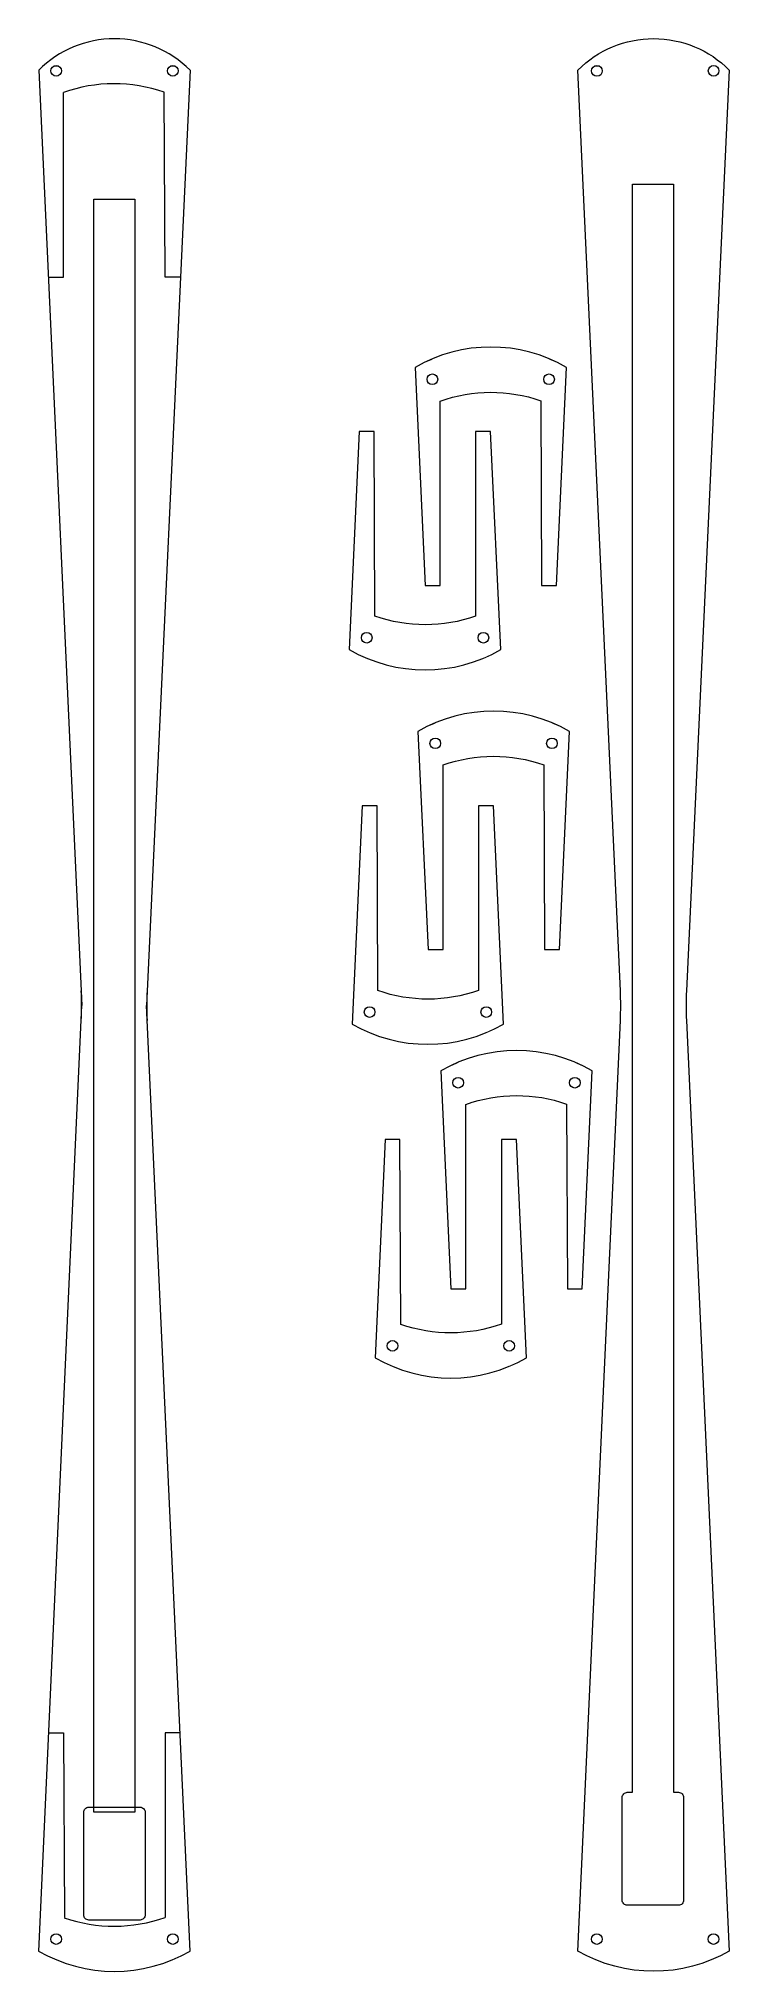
# Model space of a CAD drawing. Header units: centimetres. Extents: x 11 to 54, y -60 to 60.
import ezdxf

# ---------------------------------------------------------------- set-up
doc = ezdxf.new("R2010")
doc.units = ezdxf.units.CM
doc.header["$LTSCALE"] = 0.1
doc.layers.add('None', color=7, linetype='Continuous', lineweight=5)

msp = doc.modelspace()

# ---------------------------------------------------------------- linework, layer by layer
at = {"layer": 'None', "color": 7, "linetype": 'Continuous', "lineweight": 5}
for p, q in [((11.37, 58.09), (14.05, 0.09)), ((20.75, 58.09), (18.05, 0.09)), ((12.91, 45.26), (12.91, 56.7)), ((19.2, 45.26), (19.15, 56.71)), ((11.96, 45.26), (12.91, 45.26)), ((20.15, 45.26), (19.2, 45.26)), ((11.37, -58.52), (14.05, 0.09)), ((20.75, -58.52), (18.05, 0.09)), ((11.99, -45), (12.91, -45)), ((12.91, -45), (12.96, -56.45)), ((20.13, -45), (19.2, -45)), ((19.2, -45), (19.2, -56.44))]:
    msp.add_line(p, q, dxfattribs=at)
at = {"layer": 'None', "color": 7, "linetype": 'Continuous', "lineweight": 5, "flags": 128}
msp.add_lwpolyline([(14.79, 50.09), (17.33, 50.09), (17.33, -49.91), (14.79, -49.91)], close=True, dxfattribs=at)
msp.add_lwpolyline([(14.16, -49.92, -0.414214), (14.47, -49.6), (17.65, -49.6, -0.414214), (17.97, -49.92), (17.97, -56.28, -0.414214), (17.65, -56.6), (14.47, -56.6, -0.414214), (14.16, -56.28)], format="xyb", close=True, dxfattribs=at)
at = {"layer": 'None', "color": 7, "linetype": 'Continuous', "lineweight": 5}
for centre, radius, start, end in [((16.06, 53.42), 6.61, 44.8273, 135.1727), ((16.04, 47.86), 9.38, 70.6947, 109.5524), ((-5.97, 0.08), 20, 357.3832, 2.644), ((38.07, 0.08), 20, 177.3299, 182.6419), ((16.06, -47.6), 9.38, 250.6947, 289.5524), ((16.06, -50.4), 9.38, 239.9885, 300.0115)]:
    msp.add_arc(centre, radius, start, end, dxfattribs=at)

# ---------------------------------------------------------------- wipeouts: each hides what was drawn before it
at = {"color": 255, "linetype": 'Continuous', "lineweight": 5}
for points in [[(51.34, -55.36), (51.34, -55.4), (51.34, -55.43), (51.33, -55.46), (51.32, -55.49), (51.31, -55.51), (51.29, -55.54), (51.27, -55.57), (51.25, -55.59), (51.23, -55.61), (51.2, -55.63), (51.17, -55.64), (51.15, -55.66), (51.12, -55.67), (51.09, -55.68), (51.06, -55.68), (51.03, -55.68), (47.85, -55.68), (47.79, -55.68), (47.73, -55.66), (47.67, -55.63), (47.63, -55.59), (47.59, -55.54), (47.56, -55.49), (47.54, -55.43), (47.53, -55.36), (47.53, -49), (47.53, -48.97), (47.54, -48.94), (47.55, -48.91), (47.56, -48.88), (47.57, -48.85), (47.59, -48.82), (47.6, -48.8), (47.63, -48.78), (47.65, -48.75), (47.67, -48.74), (47.7, -48.72), (47.73, -48.71), (47.76, -48.7), (47.79, -48.69), (47.82, -48.68), (47.85, -48.68), (48.17, -48.68), (48.17, 51.01), (50.71, 51.01), (50.71, -48.68), (51.03, -48.68), (51.06, -48.68), (51.09, -48.69), (51.12, -48.7), (51.15, -48.71), (51.17, -48.72), (51.2, -48.74), (51.23, -48.75), (51.25, -48.78), (51.27, -48.8), (51.29, -48.82), (51.31, -48.85), (51.32, -48.88), (51.33, -48.91), (51.34, -48.94), (51.34, -48.97), (51.34, -49)], [(44.08, 39.66), (43.46, 26.14), (43, 26.14), (43, 38.59), (43.02, 38.59), (43.04, 38.59), (43.05, 38.59), (43.07, 38.59), (43.08, 38.59), (43.1, 38.6), (43.11, 38.6), (43.13, 38.61), (43.14, 38.62), (43.16, 38.62), (43.17, 38.63), (43.19, 38.64), (43.2, 38.65), (43.21, 38.66), (43.23, 38.67), (43.24, 38.68), (43.25, 38.69), (43.26, 38.71), (43.27, 38.72), (43.28, 38.73), (43.29, 38.75), (43.29, 38.76), (43.3, 38.77), (43.31, 38.79), (43.31, 38.8), (43.32, 38.82), (43.32, 38.83), (43.33, 38.85), (43.33, 38.87), (43.33, 38.88), (43.33, 38.9), (43.33, 38.92), (43.33, 38.93), (43.33, 38.95), (43.33, 38.96), (43.33, 38.98), (43.32, 39), (43.32, 39.01), (43.31, 39.03), (43.31, 39.04), (43.3, 39.06), (43.29, 39.07), (43.29, 39.08), (43.28, 39.1), (43.27, 39.11), (43.26, 39.12), (43.25, 39.14), (43.24, 39.15), (43.23, 39.16), (43.21, 39.17), (43.2, 39.18), (43.19, 39.19), (43.17, 39.2), (43.16, 39.21), (43.14, 39.21), (43.13, 39.22), (43.11, 39.23), (43.1, 39.23), (43.08, 39.24), (43.07, 39.24), (43.05, 39.24), (43.04, 39.24), (43.02, 39.24), (43, 39.24), (43, 40.19), (43.26, 40.08), (43.54, 39.95), (43.81, 39.81)], [(40.01, 22.16), (39.74, 22.01), (39.47, 21.87), (39.19, 21.74), (38.93, 21.63), (38.93, 22.57), (38.95, 22.57), (38.96, 22.57), (38.98, 22.57), (38.99, 22.58), (39.01, 22.58), (39.03, 22.58), (39.04, 22.59), (39.06, 22.59), (39.07, 22.6), (39.09, 22.61), (39.1, 22.62), (39.11, 22.63), (39.13, 22.63), (39.14, 22.64), (39.15, 22.66), (39.16, 22.67), (39.17, 22.68), (39.19, 22.69), (39.2, 22.7), (39.2, 22.72), (39.21, 22.73), (39.22, 22.74), (39.23, 22.76), (39.24, 22.77), (39.24, 22.79), (39.25, 22.8), (39.25, 22.82), (39.25, 22.84), (39.26, 22.85), (39.26, 22.87), (39.26, 22.88), (39.26, 22.9), (39.26, 22.92), (39.26, 22.93), (39.26, 22.95), (39.25, 22.96), (39.25, 22.98), (39.25, 23), (39.24, 23.01), (39.24, 23.03), (39.23, 23.04), (39.22, 23.06), (39.21, 23.07), (39.2, 23.08), (39.2, 23.1), (39.19, 23.11), (39.17, 23.12), (39.16, 23.13), (39.15, 23.14), (39.14, 23.16), (39.13, 23.17), (39.11, 23.17), (39.1, 23.18), (39.09, 23.19), (39.07, 23.2), (39.06, 23.21), (39.04, 23.21), (39.03, 23.22), (39.01, 23.22), (38.99, 23.22), (38.98, 23.23), (38.96, 23.23), (38.95, 23.23), (38.93, 23.23), (38.93, 35.68), (39.38, 35.68)], [(40.18, -1.05), (39.92, -1.2), (39.64, -1.34), (39.37, -1.47), (39.11, -1.58), (39.11, -0.64), (39.12, -0.64), (39.14, -0.64), (39.16, -0.63), (39.17, -0.63), (39.19, -0.63), (39.2, -0.62), (39.22, -0.62), (39.23, -0.61), (39.25, -0.61), (39.26, -0.6), (39.28, -0.59), (39.29, -0.58), (39.3, -0.57), (39.32, -0.56), (39.33, -0.55), (39.34, -0.54), (39.35, -0.53), (39.36, -0.52), (39.37, -0.5), (39.38, -0.49), (39.39, -0.48), (39.4, -0.46), (39.41, -0.45), (39.41, -0.43), (39.42, -0.42), (39.42, -0.4), (39.43, -0.39), (39.43, -0.37), (39.43, -0.36), (39.44, -0.34), (39.44, -0.32), (39.44, -0.31), (39.44, -0.29), (39.44, -0.27), (39.43, -0.26), (39.43, -0.24), (39.43, -0.23), (39.42, -0.21), (39.42, -0.2), (39.41, -0.18), (39.41, -0.17), (39.4, -0.15), (39.39, -0.14), (39.38, -0.12), (39.37, -0.11), (39.36, -0.1), (39.35, -0.09), (39.34, -0.07), (39.33, -0.06), (39.32, -0.05), (39.3, -0.04), (39.29, -0.03), (39.28, -0.02), (39.26, -0.02), (39.25, -0.01), (39.23, 0), (39.22, 0), (39.2, 0.01), (39.19, 0.01), (39.17, 0.02), (39.16, 0.02), (39.14, 0.02), (39.12, 0.02), (39.11, 0.02), (39.11, 12.47), (39.56, 12.47)], [(41.61, -21.74), (41.34, -21.89), (41.07, -22.03), (40.79, -22.16), (40.53, -22.27), (40.53, -21.33), (40.55, -21.33), (40.56, -21.33), (40.58, -21.33), (40.59, -21.32), (40.61, -21.32), (40.63, -21.32), (40.64, -21.31), (40.66, -21.31), (40.67, -21.3), (40.69, -21.29), (40.7, -21.28), (40.71, -21.27), (40.73, -21.27), (40.74, -21.26), (40.75, -21.24), (40.76, -21.23), (40.77, -21.22), (40.79, -21.21), (40.8, -21.2), (40.8, -21.18), (40.81, -21.17), (40.82, -21.16), (40.83, -21.14), (40.84, -21.13), (40.84, -21.11), (40.85, -21.1), (40.85, -21.08), (40.85, -21.06), (40.86, -21.05), (40.86, -21.03), (40.86, -21.02), (40.86, -21), (40.86, -20.98), (40.86, -20.97), (40.86, -20.95), (40.85, -20.94), (40.85, -20.92), (40.85, -20.9), (40.84, -20.89), (40.84, -20.87), (40.83, -20.86), (40.82, -20.84), (40.81, -20.83), (40.8, -20.82), (40.8, -20.8), (40.79, -20.79), (40.77, -20.78), (40.76, -20.77), (40.75, -20.76), (40.74, -20.74), (40.73, -20.73), (40.71, -20.73), (40.7, -20.72), (40.69, -20.71), (40.67, -20.7), (40.66, -20.69), (40.64, -20.69), (40.63, -20.68), (40.61, -20.68), (40.59, -20.68), (40.58, -20.67), (40.56, -20.67), (40.55, -20.67), (40.53, -20.67), (40.53, -8.22), (40.98, -8.22)]]:
    msp.add_wipeout(points, dxfattribs=at).dxf.layer = 'None'

# ---------------------------------------------------------------- next in the draw order: linework, layer by layer
at = {"layer": 'None', "color": 7, "linetype": 'Continuous', "lineweight": 5, "flags": 128}
for points in [[(51.51, 1.01, 0.023182), (51.51, -0.84), (54.17, -58.52, -0.268056), (44.79, -58.52), (47.42, -0.83, 0.022959), (47.42, 1.01), (44.79, 58.09, -0.41598), (54.17, 58.09)], [(51.34, -55.36, -0.198912), (51.25, -55.59, -0.198912), (51.03, -55.68), (47.85, -55.68, -0.414214), (47.53, -55.36), (47.53, -49, -0.198912), (47.63, -48.78, -0.198912), (47.85, -48.68), (48.17, -48.68), (48.17, 51.01), (50.71, 51.01), (50.71, -48.68), (51.03, -48.68, -0.198912), (51.25, -48.78, -0.198912), (51.34, -49)]]:
    msp.add_lwpolyline(points, format="xyb", close=True, dxfattribs=at)

# ---------------------------------------------------------------- next in the draw order: wipeouts: each hides what was drawn before it
at = {"color": 255, "linetype": 'Continuous', "lineweight": 5}
for points in [[(12.14, 58.16), (12.15, 58.19), (12.17, 58.22), (12.19, 58.24), (12.21, 58.27), (12.23, 58.29), (12.26, 58.31), (12.29, 58.33), (12.32, 58.34), (12.35, 58.35), (12.38, 58.36), (12.41, 58.36), (12.44, 58.37), (12.47, 58.37), (12.51, 58.36), (12.54, 58.35), (12.57, 58.34), (12.6, 58.33), (12.63, 58.31), (12.65, 58.29), (12.68, 58.27), (12.7, 58.25), (12.72, 58.22), (12.74, 58.2), (12.75, 58.17), (12.76, 58.14), (12.77, 58.11), (12.77, 58.07), (12.78, 58.04), (12.78, 58.01), (12.77, 57.98), (12.76, 57.95), (12.75, 57.91), (12.74, 57.89), (12.72, 57.86), (12.7, 57.83), (12.68, 57.81), (12.66, 57.78), (12.63, 57.76), (12.61, 57.75), (12.58, 57.73), (12.55, 57.72), (12.52, 57.71), (12.48, 57.71), (12.45, 57.71), (12.42, 57.71), (12.39, 57.71), (12.36, 57.72), (12.32, 57.73), (12.29, 57.74), (12.27, 57.76), (12.24, 57.78), (12.22, 57.8), (12.19, 57.82), (12.17, 57.85), (12.16, 57.88), (12.14, 57.91), (12.13, 57.94), (12.12, 57.97), (12.12, 58), (12.12, 58.03), (12.12, 58.06), (12.12, 58.1), (12.13, 58.13)], [(19.39, 58.2), (19.41, 58.23), (19.43, 58.25), (19.45, 58.28), (19.48, 58.3), (19.5, 58.32), (19.53, 58.33), (19.56, 58.35), (19.59, 58.36), (19.62, 58.36), (19.65, 58.37), (19.69, 58.37), (19.72, 58.36), (19.75, 58.36), (19.78, 58.35), (19.81, 58.34), (19.84, 58.32), (19.87, 58.3), (19.89, 58.28), (19.92, 58.26), (19.94, 58.24), (19.96, 58.21), (19.97, 58.18), (19.99, 58.15), (20, 58.12), (20, 58.09), (20.01, 58.06), (20.01, 58.03), (20, 57.99), (20, 57.96), (19.99, 57.93), (19.98, 57.9), (19.96, 57.87), (19.94, 57.84), (19.92, 57.82), (19.9, 57.8), (19.88, 57.77), (19.85, 57.76), (19.82, 57.74), (19.79, 57.73), (19.76, 57.72), (19.73, 57.71), (19.7, 57.71), (19.67, 57.71), (19.63, 57.71), (19.6, 57.72), (19.57, 57.72), (19.54, 57.74), (19.51, 57.75), (19.48, 57.77), (19.46, 57.79), (19.44, 57.81), (19.41, 57.84), (19.4, 57.86), (19.38, 57.89), (19.37, 57.92), (19.36, 57.95), (19.35, 57.98), (19.35, 58.01), (19.35, 58.05), (19.35, 58.08), (19.35, 58.11), (19.36, 58.14), (19.38, 58.17)], [(38.93, 35.68), (38.93, 23.23), (38.91, 23.23), (38.9, 23.23), (38.88, 23.23), (38.87, 23.22), (38.85, 23.22), (38.83, 23.22), (38.82, 23.21), (38.8, 23.21), (38.79, 23.2), (38.77, 23.19), (38.76, 23.18), (38.75, 23.17), (38.73, 23.17), (38.72, 23.16), (38.71, 23.14), (38.7, 23.13), (38.69, 23.12), (38.67, 23.11), (38.66, 23.1), (38.66, 23.08), (38.65, 23.07), (38.64, 23.06), (38.63, 23.04), (38.63, 23.03), (38.62, 23.01), (38.61, 23), (38.61, 22.98), (38.61, 22.96), (38.6, 22.95), (38.6, 22.93), (38.6, 22.92), (38.6, 22.9), (38.6, 22.88), (38.6, 22.87), (38.6, 22.85), (38.61, 22.84), (38.61, 22.82), (38.61, 22.8), (38.62, 22.79), (38.63, 22.77), (38.63, 22.76), (38.64, 22.74), (38.65, 22.73), (38.66, 22.72), (38.66, 22.7), (38.67, 22.69), (38.69, 22.68), (38.7, 22.67), (38.71, 22.66), (38.72, 22.64), (38.73, 22.63), (38.75, 22.63), (38.76, 22.62), (38.77, 22.61), (38.79, 22.6), (38.8, 22.59), (38.82, 22.59), (38.83, 22.58), (38.85, 22.58), (38.87, 22.58), (38.88, 22.57), (38.9, 22.57), (38.91, 22.57), (38.93, 22.57), (38.93, 21.63), (38.91, 21.61), (38.62, 21.5), (38.33, 21.4), (38.04, 21.3), (37.74, 21.22), (37.45, 21.15), (37.15, 21.08), (36.84, 21.03), (36.54, 20.98), (36.23, 20.95), (35.93, 20.92), (35.62, 20.91), (35.32, 20.9), (35.01, 20.91), (34.7, 20.92), (34.4, 20.95), (34.09, 20.98), (33.79, 21.03), (33.48, 21.08), (33.18, 21.15), (32.89, 21.22), (32.59, 21.3), (32.3, 21.4), (32.01, 21.5), (31.72, 21.61), (31.7, 21.62), (31.7, 22.57), (31.72, 22.57), (31.73, 22.57), (31.75, 22.57), (31.76, 22.58), (31.78, 22.58), (31.8, 22.58), (31.81, 22.59), (31.83, 22.59), (31.84, 22.6), (31.86, 22.61), (31.87, 22.62), (31.88, 22.63), (31.9, 22.63), (31.91, 22.64), (31.92, 22.66), (31.93, 22.67), (31.94, 22.68), (31.96, 22.69), (31.97, 22.7), (31.97, 22.72), (31.98, 22.73), (31.99, 22.74), (32, 22.76), (32.01, 22.77), (32.01, 22.79), (32.02, 22.8), (32.02, 22.82), (32.02, 22.84), (32.03, 22.85), (32.03, 22.87), (32.03, 22.88), (32.03, 22.9), (32.03, 22.92), (32.03, 22.93), (32.03, 22.95), (32.02, 22.96), (32.02, 22.98), (32.02, 23), (32.01, 23.01), (32.01, 23.03), (32, 23.04), (31.99, 23.06), (31.98, 23.07), (31.97, 23.08), (31.97, 23.1), (31.96, 23.11), (31.94, 23.12), (31.93, 23.13), (31.92, 23.14), (31.91, 23.16), (31.9, 23.17), (31.88, 23.17), (31.87, 23.18), (31.86, 23.19), (31.84, 23.2), (31.83, 23.21), (31.81, 23.21), (31.8, 23.22), (31.78, 23.22), (31.76, 23.22), (31.75, 23.23), (31.73, 23.23), (31.72, 23.23), (31.7, 23.23), (31.7, 35.68), (32.16, 35.68), (32.21, 24.23), (32.4, 24.16), (32.59, 24.1), (32.78, 24.05), (32.97, 24), (33.17, 23.95), (33.36, 23.91), (33.56, 23.87), (33.75, 23.83), (33.95, 23.8), (34.15, 23.77), (34.34, 23.75), (34.54, 23.73), (34.74, 23.72), (34.94, 23.71), (35.14, 23.7), (35.34, 23.7), (35.53, 23.7), (35.73, 23.71), (35.93, 23.72), (36.13, 23.74), (36.33, 23.75), (36.52, 23.78), (36.72, 23.81), (36.92, 23.84), (37.11, 23.87), (37.31, 23.91), (37.5, 23.96), (37.69, 24.01), (37.89, 24.06), (38.08, 24.12), (38.27, 24.18), (38.45, 24.24), (38.45, 35.68)], [(40.53, -8.22), (40.53, -20.67), (40.51, -20.67), (40.5, -20.67), (40.48, -20.67), (40.47, -20.68), (40.45, -20.68), (40.43, -20.68), (40.42, -20.69), (40.4, -20.69), (40.39, -20.7), (40.37, -20.71), (40.36, -20.72), (40.35, -20.73), (40.33, -20.73), (40.32, -20.74), (40.31, -20.76), (40.3, -20.77), (40.29, -20.78), (40.27, -20.79), (40.26, -20.8), (40.26, -20.82), (40.25, -20.83), (40.24, -20.84), (40.23, -20.86), (40.23, -20.87), (40.22, -20.89), (40.21, -20.9), (40.21, -20.92), (40.21, -20.94), (40.2, -20.95), (40.2, -20.97), (40.2, -20.98), (40.2, -21), (40.2, -21.02), (40.2, -21.03), (40.2, -21.05), (40.21, -21.06), (40.21, -21.08), (40.21, -21.1), (40.22, -21.11), (40.23, -21.13), (40.23, -21.14), (40.24, -21.16), (40.25, -21.17), (40.26, -21.18), (40.26, -21.2), (40.27, -21.21), (40.29, -21.22), (40.3, -21.23), (40.31, -21.24), (40.32, -21.26), (40.33, -21.27), (40.35, -21.27), (40.36, -21.28), (40.37, -21.29), (40.39, -21.3), (40.4, -21.31), (40.42, -21.31), (40.43, -21.32), (40.45, -21.32), (40.47, -21.32), (40.48, -21.33), (40.5, -21.33), (40.51, -21.33), (40.53, -21.33), (40.53, -22.27), (40.51, -22.29), (40.22, -22.4), (39.93, -22.5), (39.64, -22.6), (39.34, -22.68), (39.05, -22.75), (38.75, -22.82), (38.44, -22.87), (38.14, -22.92), (37.83, -22.95), (37.53, -22.98), (37.22, -22.99), (36.92, -23), (36.61, -22.99), (36.3, -22.98), (36, -22.95), (35.69, -22.92), (35.39, -22.87), (35.08, -22.82), (34.78, -22.75), (34.49, -22.68), (34.19, -22.6), (33.9, -22.5), (33.61, -22.4), (33.32, -22.29), (33.3, -22.28), (33.3, -21.33), (33.32, -21.33), (33.33, -21.33), (33.35, -21.33), (33.36, -21.32), (33.38, -21.32), (33.4, -21.32), (33.41, -21.31), (33.43, -21.31), (33.44, -21.3), (33.46, -21.29), (33.47, -21.28), (33.48, -21.27), (33.5, -21.27), (33.51, -21.26), (33.52, -21.24), (33.53, -21.23), (33.54, -21.22), (33.56, -21.21), (33.57, -21.2), (33.57, -21.18), (33.58, -21.17), (33.59, -21.16), (33.6, -21.14), (33.61, -21.13), (33.61, -21.11), (33.62, -21.1), (33.62, -21.08), (33.62, -21.06), (33.63, -21.05), (33.63, -21.03), (33.63, -21.02), (33.63, -21), (33.63, -20.98), (33.63, -20.97), (33.63, -20.95), (33.62, -20.94), (33.62, -20.92), (33.62, -20.9), (33.61, -20.89), (33.61, -20.87), (33.6, -20.86), (33.59, -20.84), (33.58, -20.83), (33.57, -20.82), (33.57, -20.8), (33.56, -20.79), (33.54, -20.78), (33.53, -20.77), (33.52, -20.76), (33.51, -20.74), (33.5, -20.73), (33.48, -20.73), (33.47, -20.72), (33.46, -20.71), (33.44, -20.7), (33.43, -20.69), (33.41, -20.69), (33.4, -20.68), (33.38, -20.68), (33.36, -20.68), (33.35, -20.67), (33.33, -20.67), (33.32, -20.67), (33.3, -20.67), (33.3, -8.22), (33.76, -8.22), (33.81, -19.67), (34, -19.74), (34.19, -19.8), (34.38, -19.85), (34.57, -19.9), (34.77, -19.95), (34.96, -19.99), (35.16, -20.03), (35.35, -20.07), (35.55, -20.1), (35.75, -20.13), (35.94, -20.15), (36.14, -20.17), (36.34, -20.18), (36.54, -20.19), (36.74, -20.2), (36.94, -20.2), (37.13, -20.2), (37.33, -20.19), (37.53, -20.18), (37.73, -20.16), (37.93, -20.15), (38.12, -20.12), (38.32, -20.09), (38.52, -20.06), (38.71, -20.03), (38.91, -19.99), (39.1, -19.94), (39.29, -19.89), (39.49, -19.84), (39.68, -19.78), (39.87, -19.72), (40.05, -19.66), (40.05, -8.22)], [(12.73, -57.94), (12.71, -57.97), (12.69, -58), (12.67, -58.02), (12.65, -58.04), (12.62, -58.06), (12.59, -58.08), (12.56, -58.09), (12.53, -58.1), (12.5, -58.11), (12.47, -58.11), (12.44, -58.11), (12.4, -58.11), (12.37, -58.1), (12.34, -58.09), (12.31, -58.08), (12.28, -58.07), (12.25, -58.05), (12.23, -58.03), (12.2, -58.01), (12.18, -57.98), (12.17, -57.95), (12.15, -57.93), (12.14, -57.9), (12.13, -57.87), (12.12, -57.83), (12.12, -57.8), (12.12, -57.77), (12.12, -57.74), (12.12, -57.7), (12.13, -57.67), (12.15, -57.64), (12.16, -57.61), (12.18, -57.59), (12.2, -57.56), (12.22, -57.54), (12.24, -57.52), (12.27, -57.5), (12.3, -57.48), (12.33, -57.47), (12.36, -57.46), (12.39, -57.45), (12.42, -57.45), (12.46, -57.45), (12.49, -57.45), (12.52, -57.46), (12.55, -57.47), (12.58, -57.48), (12.61, -57.49), (12.64, -57.51), (12.66, -57.53), (12.69, -57.55), (12.71, -57.58), (12.73, -57.61), (12.74, -57.63), (12.75, -57.66), (12.76, -57.69), (12.77, -57.73), (12.78, -57.76), (12.78, -57.79), (12.77, -57.82), (12.77, -57.85), (12.76, -57.89), (12.75, -57.92)], [(19.98, -57.9), (19.97, -57.93), (19.95, -57.96), (19.93, -57.99), (19.91, -58.01), (19.89, -58.03), (19.86, -58.05), (19.84, -58.07), (19.81, -58.08), (19.78, -58.09), (19.75, -58.1), (19.71, -58.11), (19.68, -58.11), (19.65, -58.11), (19.62, -58.1), (19.58, -58.1), (19.55, -58.09), (19.52, -58.07), (19.5, -58.06), (19.47, -58.04), (19.45, -58.02), (19.42, -57.99), (19.4, -57.97), (19.39, -57.94), (19.37, -57.91), (19.36, -57.88), (19.35, -57.85), (19.35, -57.82), (19.35, -57.78), (19.35, -57.75), (19.35, -57.72), (19.36, -57.69), (19.37, -57.66), (19.38, -57.63), (19.4, -57.6), (19.42, -57.57), (19.44, -57.55), (19.46, -57.53), (19.49, -57.51), (19.52, -57.49), (19.54, -57.48), (19.58, -57.47), (19.61, -57.46), (19.64, -57.45), (19.67, -57.45), (19.7, -57.45), (19.74, -57.46), (19.77, -57.46), (19.8, -57.47), (19.83, -57.49), (19.86, -57.5), (19.88, -57.52), (19.91, -57.54), (19.93, -57.57), (19.95, -57.59), (19.96, -57.62), (19.98, -57.65), (19.99, -57.68), (20, -57.71), (20, -57.74), (20.01, -57.77), (20, -57.81), (20, -57.84), (19.99, -57.87)]]:
    msp.add_wipeout(points, dxfattribs=at).dxf.layer = 'None'

# ---------------------------------------------------------------- next in the draw order: linework, layer by layer
at = {"layer": 'None', "color": 7, "linetype": 'Continuous', "lineweight": 5, "flags": 128}
for points in [[(38.6, 22.9, -1), (39.26, 22.9, -1)], [(40.2, -21, -1), (40.86, -21, -1)]]:
    msp.add_lwpolyline(points, format="xyb", close=True, dxfattribs=at)
at = {"layer": 'None', "color": 7, "linetype": 'Continuous', "lineweight": 5}
for centre in [(12.45, 58.04), (19.68, 58.04), (12.45, -57.78), (19.68, -57.78)]:
    msp.add_circle(centre, 0.33, dxfattribs=at)

# ---------------------------------------------------------------- next in the draw order: wipeouts: each hides what was drawn before it
at = {"color": 255, "linetype": 'Continuous', "lineweight": 5}
for points in [[(45.63, 58.04), (45.64, 58.1), (45.66, 58.16), (45.69, 58.22), (45.73, 58.27), (45.78, 58.31), (45.84, 58.34), (45.9, 58.36), (46.03, 58.36), (46.09, 58.34), (46.15, 58.31), (46.2, 58.27), (46.24, 58.22), (46.27, 58.16), (46.29, 58.1), (46.3, 58.04), (46.29, 57.97), (46.27, 57.91), (46.24, 57.85), (46.2, 57.8), (46.15, 57.76), (46.09, 57.73), (46.03, 57.71), (45.9, 57.71), (45.84, 57.73), (45.78, 57.76), (45.73, 57.8), (45.69, 57.85), (45.66, 57.91), (45.64, 57.97)], [(52.91, 58.2), (52.93, 58.23), (52.95, 58.25), (52.97, 58.28), (52.99, 58.3), (53.02, 58.32), (53.05, 58.33), (53.08, 58.35), (53.11, 58.36), (53.14, 58.36), (53.17, 58.37), (53.21, 58.37), (53.24, 58.36), (53.27, 58.36), (53.3, 58.35), (53.33, 58.34), (53.36, 58.32), (53.39, 58.3), (53.41, 58.28), (53.44, 58.26), (53.46, 58.24), (53.48, 58.21), (53.49, 58.18), (53.5, 58.15), (53.51, 58.12), (53.52, 58.09), (53.52, 58.06), (53.53, 58.03), (53.52, 57.99), (53.52, 57.96), (53.51, 57.93), (53.5, 57.9), (53.48, 57.87), (53.46, 57.84), (53.44, 57.82), (53.42, 57.8), (53.4, 57.77), (53.37, 57.76), (53.34, 57.74), (53.31, 57.73), (53.28, 57.72), (53.25, 57.71), (53.22, 57.71), (53.18, 57.71), (53.15, 57.71), (53.12, 57.72), (53.09, 57.72), (53.06, 57.74), (53.03, 57.75), (53, 57.77), (52.98, 57.79), (52.95, 57.81), (52.93, 57.84), (52.91, 57.86), (52.9, 57.89), (52.89, 57.92), (52.88, 57.95), (52.87, 57.98), (52.87, 58.01), (52.87, 58.05), (52.87, 58.08), (52.87, 58.11), (52.88, 58.14), (52.89, 58.17)], [(31.7, 35.68), (31.7, 23.23), (31.68, 23.23), (31.67, 23.23), (31.65, 23.23), (31.64, 23.22), (31.62, 23.22), (31.6, 23.22), (31.59, 23.21), (31.57, 23.21), (31.56, 23.2), (31.54, 23.19), (31.53, 23.18), (31.52, 23.17), (31.5, 23.17), (31.49, 23.16), (31.48, 23.14), (31.47, 23.13), (31.46, 23.12), (31.44, 23.11), (31.43, 23.1), (31.43, 23.08), (31.42, 23.07), (31.41, 23.06), (31.4, 23.04), (31.4, 23.03), (31.39, 23.01), (31.38, 23), (31.38, 22.98), (31.38, 22.96), (31.37, 22.95), (31.37, 22.93), (31.37, 22.92), (31.37, 22.9), (31.37, 22.88), (31.37, 22.87), (31.37, 22.85), (31.38, 22.84), (31.38, 22.82), (31.38, 22.8), (31.39, 22.79), (31.4, 22.77), (31.4, 22.76), (31.41, 22.74), (31.42, 22.73), (31.43, 22.72), (31.43, 22.7), (31.44, 22.69), (31.46, 22.68), (31.47, 22.67), (31.48, 22.66), (31.49, 22.64), (31.5, 22.63), (31.52, 22.63), (31.53, 22.62), (31.54, 22.61), (31.56, 22.6), (31.57, 22.59), (31.59, 22.59), (31.6, 22.58), (31.62, 22.58), (31.64, 22.58), (31.65, 22.57), (31.67, 22.57), (31.68, 22.57), (31.7, 22.57), (31.7, 21.62), (31.44, 21.74), (31.17, 21.87), (30.89, 22.01), (30.62, 22.16), (31.24, 35.68)], [(44.26, 17.09), (43.64, 3.57), (43.18, 3.57), (43.18, 16.02), (43.2, 16.02), (43.21, 16.02), (43.23, 16.02), (43.25, 16.03), (43.26, 16.03), (43.28, 16.04), (43.29, 16.04), (43.31, 16.05), (43.32, 16.05), (43.34, 16.06), (43.35, 16.07), (43.36, 16.08), (43.38, 16.09), (43.39, 16.1), (43.4, 16.11), (43.41, 16.12), (43.43, 16.13), (43.44, 16.14), (43.45, 16.15), (43.46, 16.17), (43.46, 16.18), (43.47, 16.2), (43.48, 16.21), (43.49, 16.22), (43.49, 16.24), (43.5, 16.26), (43.5, 16.27), (43.51, 16.29), (43.51, 16.3), (43.51, 16.32), (43.51, 16.33), (43.51, 16.35), (43.51, 16.37), (43.51, 16.38), (43.51, 16.4), (43.51, 16.42), (43.5, 16.43), (43.5, 16.45), (43.49, 16.46), (43.49, 16.48), (43.48, 16.49), (43.47, 16.51), (43.46, 16.52), (43.46, 16.53), (43.45, 16.55), (43.44, 16.56), (43.43, 16.57), (43.41, 16.58), (43.4, 16.6), (43.39, 16.61), (43.38, 16.62), (43.36, 16.63), (43.35, 16.63), (43.34, 16.64), (43.32, 16.65), (43.31, 16.66), (43.29, 16.66), (43.28, 16.67), (43.26, 16.67), (43.25, 16.67), (43.23, 16.68), (43.21, 16.68), (43.2, 16.68), (43.18, 16.68), (43.18, 17.63), (43.44, 17.51), (43.72, 17.38), (43.99, 17.24)], [(45.68, -3.95), (45.06, -17.47), (44.6, -17.47), (44.6, -5.02), (44.62, -5.02), (44.64, -5.02), (44.65, -5.01), (44.67, -5.01), (44.68, -5.01), (44.7, -5), (44.71, -5), (44.73, -4.99), (44.74, -4.99), (44.76, -4.98), (44.77, -4.97), (44.79, -4.96), (44.8, -4.95), (44.81, -4.94), (44.83, -4.93), (44.84, -4.92), (44.85, -4.91), (44.86, -4.9), (44.87, -4.88), (44.88, -4.87), (44.89, -4.86), (44.89, -4.84), (44.9, -4.83), (44.91, -4.81), (44.91, -4.8), (44.92, -4.78), (44.92, -4.77), (44.93, -4.75), (44.93, -4.74), (44.93, -4.72), (44.93, -4.7), (44.93, -4.69), (44.93, -4.67), (44.93, -4.66), (44.93, -4.64), (44.93, -4.62), (44.92, -4.61), (44.92, -4.59), (44.91, -4.58), (44.91, -4.56), (44.9, -4.55), (44.89, -4.53), (44.89, -4.52), (44.88, -4.5), (44.87, -4.49), (44.86, -4.48), (44.85, -4.47), (44.84, -4.45), (44.83, -4.44), (44.81, -4.43), (44.8, -4.42), (44.79, -4.41), (44.77, -4.4), (44.76, -4.4), (44.74, -4.39), (44.73, -4.38), (44.71, -4.38), (44.7, -4.37), (44.68, -4.37), (44.67, -4.36), (44.65, -4.36), (44.64, -4.36), (44.62, -4.36), (44.6, -4.36), (44.6, -3.41), (44.86, -3.52), (45.14, -3.66), (45.41, -3.8)], [(33.3, -8.22), (33.3, -20.67), (33.28, -20.67), (33.27, -20.67), (33.25, -20.67), (33.24, -20.68), (33.22, -20.68), (33.2, -20.68), (33.19, -20.69), (33.17, -20.69), (33.16, -20.7), (33.14, -20.71), (33.13, -20.72), (33.12, -20.73), (33.1, -20.73), (33.09, -20.74), (33.08, -20.76), (33.07, -20.77), (33.06, -20.78), (33.04, -20.79), (33.03, -20.8), (33.03, -20.82), (33.02, -20.83), (33.01, -20.84), (33, -20.86), (33, -20.87), (32.99, -20.89), (32.98, -20.9), (32.98, -20.92), (32.98, -20.94), (32.97, -20.95), (32.97, -20.97), (32.97, -20.98), (32.97, -21), (32.97, -21.02), (32.97, -21.03), (32.97, -21.05), (32.98, -21.06), (32.98, -21.08), (32.98, -21.1), (32.99, -21.11), (33, -21.13), (33, -21.14), (33.01, -21.16), (33.02, -21.17), (33.03, -21.18), (33.03, -21.2), (33.04, -21.21), (33.06, -21.22), (33.07, -21.23), (33.08, -21.24), (33.09, -21.26), (33.1, -21.27), (33.12, -21.27), (33.13, -21.28), (33.14, -21.29), (33.16, -21.3), (33.17, -21.31), (33.19, -21.31), (33.2, -21.32), (33.22, -21.32), (33.24, -21.32), (33.25, -21.33), (33.27, -21.33), (33.28, -21.33), (33.3, -21.33), (33.3, -22.28), (33.04, -22.16), (32.77, -22.03), (32.49, -21.89), (32.22, -21.74), (32.84, -8.22)], [(45.63, -57.78), (45.64, -57.72), (45.66, -57.65), (45.69, -57.6), (45.73, -57.55), (45.78, -57.51), (45.84, -57.47), (45.9, -57.46), (46.03, -57.46), (46.09, -57.47), (46.15, -57.51), (46.2, -57.55), (46.24, -57.6), (46.27, -57.65), (46.29, -57.72), (46.29, -57.78), (46.29, -57.84), (46.27, -57.91), (46.24, -57.96), (46.2, -58.01), (46.15, -58.05), (46.09, -58.08), (46.03, -58.1), (45.9, -58.1), (45.84, -58.08), (45.78, -58.05), (45.73, -58.01), (45.69, -57.96), (45.66, -57.91), (45.64, -57.84)], [(52.86, -57.78), (52.87, -57.72), (52.89, -57.65), (52.92, -57.6), (52.96, -57.55), (53.01, -57.51), (53.07, -57.47), (53.13, -57.46), (53.26, -57.46), (53.32, -57.47), (53.38, -57.51), (53.43, -57.55), (53.47, -57.6), (53.5, -57.65), (53.52, -57.72), (53.52, -57.78), (53.52, -57.84), (53.5, -57.91), (53.47, -57.96), (53.43, -58.01), (53.38, -58.05), (53.32, -58.08), (53.26, -58.1), (53.13, -58.1), (53.07, -58.08), (53.01, -58.05), (52.96, -58.01), (52.92, -57.96), (52.89, -57.91), (52.87, -57.84)]]:
    msp.add_wipeout(points, dxfattribs=at).dxf.layer = 'None'

# ---------------------------------------------------------------- next in the draw order: linework, layer by layer
at = {"layer": 'None', "color": 7, "linetype": 'Continuous', "lineweight": 5, "flags": 128}
for points in [[(45.63, 58.04, -1), (46.3, 58.04, -1)], [(40.01, 22.16), (39.38, 35.68), (38.45, 35.68), (38.45, 24.24, -0.171192), (32.21, 24.23), (32.16, 35.68), (31.24, 35.68), (30.62, 22.16, 0.268056), (40.01, 22.16)], [(31.37, 22.9, -1), (32.03, 22.9, -1)], [(41.61, -21.74), (40.98, -8.22), (40.05, -8.22), (40.05, -19.66, -0.171192), (33.81, -19.67), (33.76, -8.22), (32.84, -8.22), (32.22, -21.74, 0.268056), (41.61, -21.74)], [(32.97, -21, -1), (33.63, -21, -1)], [(45.63, -57.78, -1), (46.29, -57.78, -1)], [(52.86, -57.78, -1), (53.52, -57.78, -1)]]:
    msp.add_lwpolyline(points, format="xyb", close=True, dxfattribs=at)
at = {"layer": 'None', "color": 7, "linetype": 'Continuous', "lineweight": 5}
msp.add_circle((53.2, 58.04), 0.33, dxfattribs=at)

# ---------------------------------------------------------------- next in the draw order: wipeouts: each hides what was drawn before it
at = {"color": 255, "linetype": 'Continuous', "lineweight": 5}
for points in [[(12.12, 58.04), (12.12, 58.1), (12.14, 58.16), (12.17, 58.22), (12.21, 58.27), (12.26, 58.31), (12.32, 58.34), (12.38, 58.36), (12.51, 58.36), (12.57, 58.34), (12.63, 58.31), (12.68, 58.27), (12.72, 58.22), (12.75, 58.16), (12.77, 58.1), (12.78, 58.04), (12.77, 57.97), (12.75, 57.91), (12.72, 57.85), (12.68, 57.8), (12.63, 57.76), (12.57, 57.73), (12.51, 57.71), (12.38, 57.71), (12.32, 57.73), (12.26, 57.76), (12.21, 57.8), (12.17, 57.85), (12.14, 57.91), (12.12, 57.97)], [(19.35, 58.04), (19.35, 58.1), (19.37, 58.16), (19.4, 58.22), (19.44, 58.27), (19.49, 58.31), (19.55, 58.34), (19.61, 58.36), (19.74, 58.36), (19.8, 58.34), (19.86, 58.31), (19.91, 58.27), (19.95, 58.22), (19.98, 58.16), (20, 58.1), (20.01, 58.04), (20, 57.97), (19.98, 57.91), (19.95, 57.85), (19.91, 57.8), (19.86, 57.76), (19.8, 57.73), (19.74, 57.71), (19.61, 57.71), (19.55, 57.73), (19.49, 57.76), (19.44, 57.8), (19.4, 57.85), (19.37, 57.91), (19.35, 57.97)], [(12.12, -57.78), (12.12, -57.72), (12.14, -57.65), (12.17, -57.6), (12.21, -57.55), (12.26, -57.51), (12.32, -57.47), (12.38, -57.46), (12.51, -57.46), (12.57, -57.47), (12.63, -57.51), (12.68, -57.55), (12.72, -57.6), (12.75, -57.65), (12.77, -57.72), (12.78, -57.78), (12.77, -57.84), (12.75, -57.91), (12.72, -57.96), (12.68, -58.01), (12.63, -58.05), (12.57, -58.08), (12.51, -58.1), (12.38, -58.1), (12.32, -58.08), (12.26, -58.05), (12.21, -58.01), (12.17, -57.96), (12.14, -57.91), (12.12, -57.84)], [(19.35, -57.78), (19.35, -57.72), (19.37, -57.65), (19.4, -57.6), (19.44, -57.55), (19.49, -57.51), (19.55, -57.47), (19.61, -57.46), (19.74, -57.46), (19.8, -57.47), (19.86, -57.51), (19.91, -57.55), (19.95, -57.6), (19.98, -57.65), (20, -57.72), (20.01, -57.78), (20, -57.84), (19.98, -57.91), (19.95, -57.96), (19.91, -58.01), (19.86, -58.05), (19.8, -58.08), (19.74, -58.1), (19.61, -58.1), (19.55, -58.08), (19.49, -58.05), (19.44, -58.01), (19.4, -57.96), (19.37, -57.91), (19.35, -57.84)]]:
    msp.add_wipeout(points, dxfattribs=at).dxf.layer = 'None'

# ---------------------------------------------------------------- next in the draw order: linework, layer by layer
at = {"layer": 'None', "color": 7, "linetype": 'Continuous', "lineweight": 5, "flags": 128}
for points in [[(12.12, 58.04, -1), (12.78, 58.04, -1)], [(19.35, 58.04, -1), (20.01, 58.04, -1)], [(12.12, -57.78, -1), (12.78, -57.78, -1)], [(19.35, -57.78, -1), (20.01, -57.78, -1)]]:
    msp.add_lwpolyline(points, format="xyb", close=True, dxfattribs=at)

# ---------------------------------------------------------------- next in the draw order: wipeouts: each hides what was drawn before it
at = {"color": 255, "linetype": 'Continuous', "lineweight": 5}
for points in [[(43, 40.19), (43, 39.24), (42.99, 39.24), (42.97, 39.24), (42.96, 39.24), (42.94, 39.24), (42.92, 39.24), (42.91, 39.23), (42.89, 39.23), (42.88, 39.22), (42.86, 39.21), (42.85, 39.21), (42.83, 39.2), (42.82, 39.19), (42.81, 39.18), (42.79, 39.17), (42.78, 39.16), (42.77, 39.15), (42.76, 39.14), (42.75, 39.12), (42.74, 39.11), (42.73, 39.1), (42.72, 39.08), (42.71, 39.07), (42.71, 39.06), (42.7, 39.04), (42.69, 39.03), (42.69, 39.01), (42.68, 39), (42.68, 38.98), (42.68, 38.96), (42.68, 38.95), (42.67, 38.93), (42.67, 38.92), (42.67, 38.9), (42.68, 38.88), (42.68, 38.87), (42.68, 38.85), (42.68, 38.83), (42.69, 38.82), (42.69, 38.8), (42.7, 38.79), (42.71, 38.77), (42.71, 38.76), (42.72, 38.75), (42.73, 38.73), (42.74, 38.72), (42.75, 38.71), (42.76, 38.69), (42.77, 38.68), (42.78, 38.67), (42.79, 38.66), (42.81, 38.65), (42.82, 38.64), (42.83, 38.63), (42.85, 38.62), (42.86, 38.62), (42.88, 38.61), (42.89, 38.6), (42.91, 38.6), (42.92, 38.59), (42.94, 38.59), (42.96, 38.59), (42.97, 38.59), (42.99, 38.59), (43, 38.59), (43, 26.14), (42.54, 26.14), (42.49, 37.59), (42.3, 37.65), (42.11, 37.71), (41.92, 37.77), (41.73, 37.82), (41.54, 37.87), (41.34, 37.91), (41.15, 37.95), (40.95, 37.98), (40.76, 38.02), (40.56, 38.04), (40.36, 38.06), (40.16, 38.08), (39.96, 38.1), (39.77, 38.11), (39.57, 38.11), (39.37, 38.12), (39.17, 38.11), (38.97, 38.11), (38.77, 38.09), (38.57, 38.08), (38.38, 38.06), (38.18, 38.04), (37.98, 38.01), (37.79, 37.98), (37.59, 37.94), (37.4, 37.9), (37.2, 37.86), (37.01, 37.81), (36.82, 37.76), (36.63, 37.7), (36.44, 37.64), (36.25, 37.57), (36.25, 26.14), (35.77, 26.14), (35.77, 38.59), (35.79, 38.59), (35.81, 38.59), (35.82, 38.59), (35.84, 38.59), (35.85, 38.59), (35.87, 38.6), (35.88, 38.6), (35.9, 38.61), (35.91, 38.62), (35.93, 38.62), (35.94, 38.63), (35.96, 38.64), (35.97, 38.65), (35.98, 38.66), (36, 38.67), (36.01, 38.68), (36.02, 38.69), (36.03, 38.71), (36.04, 38.72), (36.05, 38.73), (36.06, 38.75), (36.06, 38.76), (36.07, 38.77), (36.08, 38.79), (36.08, 38.8), (36.09, 38.82), (36.09, 38.83), (36.1, 38.85), (36.1, 38.87), (36.1, 38.88), (36.1, 38.9), (36.1, 38.92), (36.1, 38.93), (36.1, 38.95), (36.1, 38.96), (36.1, 38.98), (36.09, 39), (36.09, 39.01), (36.08, 39.03), (36.08, 39.04), (36.07, 39.06), (36.06, 39.07), (36.06, 39.08), (36.05, 39.1), (36.04, 39.11), (36.03, 39.12), (36.02, 39.14), (36.01, 39.15), (36, 39.16), (35.98, 39.17), (35.97, 39.18), (35.96, 39.19), (35.94, 39.2), (35.93, 39.21), (35.91, 39.21), (35.9, 39.22), (35.88, 39.23), (35.87, 39.23), (35.85, 39.24), (35.84, 39.24), (35.82, 39.24), (35.81, 39.24), (35.79, 39.24), (35.77, 39.24), (35.77, 40.19), (35.8, 40.2), (36.08, 40.31), (36.37, 40.42), (36.66, 40.51), (36.96, 40.6), (37.26, 40.67), (37.56, 40.73), (37.86, 40.79), (38.16, 40.83), (38.47, 40.87), (38.78, 40.9), (39.08, 40.91), (39.39, 40.92), (39.7, 40.91), (40, 40.9), (40.31, 40.87), (40.61, 40.83), (40.92, 40.79), (41.22, 40.73), (41.52, 40.67), (41.82, 40.6), (42.11, 40.51), (42.4, 40.42), (42.69, 40.31), (42.98, 40.2)], [(44.6, -3.41), (44.6, -4.36), (44.59, -4.36), (44.57, -4.36), (44.56, -4.36), (44.54, -4.36), (44.52, -4.37), (44.51, -4.37), (44.49, -4.38), (44.48, -4.38), (44.46, -4.39), (44.45, -4.4), (44.43, -4.4), (44.42, -4.41), (44.41, -4.42), (44.39, -4.43), (44.38, -4.44), (44.37, -4.45), (44.36, -4.47), (44.35, -4.48), (44.34, -4.49), (44.33, -4.5), (44.32, -4.52), (44.31, -4.53), (44.31, -4.55), (44.3, -4.56), (44.29, -4.58), (44.29, -4.59), (44.28, -4.61), (44.28, -4.62), (44.28, -4.64), (44.28, -4.66), (44.27, -4.67), (44.27, -4.69), (44.27, -4.7), (44.28, -4.72), (44.28, -4.74), (44.28, -4.75), (44.28, -4.77), (44.29, -4.78), (44.29, -4.8), (44.3, -4.81), (44.31, -4.83), (44.31, -4.84), (44.32, -4.86), (44.33, -4.87), (44.34, -4.88), (44.35, -4.9), (44.36, -4.91), (44.37, -4.92), (44.38, -4.93), (44.39, -4.94), (44.41, -4.95), (44.42, -4.96), (44.43, -4.97), (44.45, -4.98), (44.46, -4.99), (44.48, -4.99), (44.49, -5), (44.51, -5), (44.52, -5.01), (44.54, -5.01), (44.56, -5.01), (44.57, -5.02), (44.59, -5.02), (44.6, -5.02), (44.6, -17.47), (44.14, -17.47), (44.09, -6.01), (43.9, -5.95), (43.71, -5.89), (43.52, -5.84), (43.33, -5.78), (43.14, -5.74), (42.94, -5.69), (42.75, -5.65), (42.55, -5.62), (42.36, -5.59), (42.16, -5.56), (41.96, -5.54), (41.76, -5.52), (41.56, -5.51), (41.37, -5.5), (41.17, -5.49), (40.97, -5.49), (40.77, -5.49), (40.57, -5.5), (40.37, -5.51), (40.17, -5.52), (39.98, -5.54), (39.78, -5.57), (39.58, -5.59), (39.39, -5.63), (39.19, -5.66), (39, -5.7), (38.8, -5.75), (38.61, -5.79), (38.42, -5.85), (38.23, -5.9), (38.04, -5.96), (37.85, -6.03), (37.85, -17.47), (37.37, -17.47), (37.37, -5.02), (37.39, -5.02), (37.41, -5.02), (37.42, -5.01), (37.44, -5.01), (37.45, -5.01), (37.47, -5), (37.48, -5), (37.5, -4.99), (37.51, -4.99), (37.53, -4.98), (37.54, -4.97), (37.56, -4.96), (37.57, -4.95), (37.58, -4.94), (37.6, -4.93), (37.61, -4.92), (37.62, -4.91), (37.63, -4.9), (37.64, -4.88), (37.65, -4.87), (37.66, -4.86), (37.66, -4.84), (37.67, -4.83), (37.68, -4.81), (37.68, -4.8), (37.69, -4.78), (37.69, -4.77), (37.7, -4.75), (37.7, -4.74), (37.7, -4.72), (37.7, -4.7), (37.7, -4.69), (37.7, -4.67), (37.7, -4.66), (37.7, -4.64), (37.7, -4.62), (37.69, -4.61), (37.69, -4.59), (37.68, -4.58), (37.68, -4.56), (37.67, -4.55), (37.66, -4.53), (37.66, -4.52), (37.65, -4.5), (37.64, -4.49), (37.63, -4.48), (37.62, -4.47), (37.61, -4.45), (37.6, -4.44), (37.58, -4.43), (37.57, -4.42), (37.56, -4.41), (37.54, -4.4), (37.53, -4.4), (37.51, -4.39), (37.5, -4.38), (37.48, -4.38), (37.47, -4.37), (37.45, -4.37), (37.44, -4.36), (37.42, -4.36), (37.41, -4.36), (37.39, -4.36), (37.37, -4.36), (37.37, -3.41), (37.4, -3.4), (37.68, -3.29), (37.97, -3.19), (38.26, -3.09), (38.56, -3.01), (38.86, -2.93), (39.16, -2.87), (39.46, -2.81), (39.76, -2.77), (40.07, -2.73), (40.38, -2.71), (40.68, -2.69), (40.99, -2.69), (41.3, -2.69), (41.6, -2.71), (41.91, -2.73), (42.21, -2.77), (42.52, -2.81), (42.82, -2.87), (43.12, -2.93), (43.42, -3.01), (43.71, -3.09), (44, -3.19), (44.29, -3.29), (44.58, -3.4)]]:
    msp.add_wipeout(points, dxfattribs=at).dxf.layer = 'None'

# ---------------------------------------------------------------- next in the draw order: linework, layer by layer
at = {"layer": 'None', "color": 7, "linetype": 'Continuous', "lineweight": 5, "flags": 128}
for points in [[(43.33, 38.92, -1), (42.67, 38.92, -1)], [(44.93, -4.69, -1), (44.27, -4.69, -1)]]:
    msp.add_lwpolyline(points, format="xyb", close=True, dxfattribs=at)

# ---------------------------------------------------------------- next in the draw order: wipeouts: each hides what was drawn before it
at = {"color": 255, "linetype": 'Continuous', "lineweight": 5}
for points in [[(35.77, 40.19), (35.77, 39.24), (35.76, 39.24), (35.74, 39.24), (35.73, 39.24), (35.71, 39.24), (35.69, 39.24), (35.68, 39.23), (35.66, 39.23), (35.65, 39.22), (35.63, 39.21), (35.62, 39.21), (35.6, 39.2), (35.59, 39.19), (35.58, 39.18), (35.56, 39.17), (35.55, 39.16), (35.54, 39.15), (35.53, 39.14), (35.52, 39.12), (35.51, 39.11), (35.5, 39.1), (35.49, 39.08), (35.48, 39.07), (35.48, 39.06), (35.47, 39.04), (35.46, 39.03), (35.46, 39.01), (35.45, 39), (35.45, 38.98), (35.45, 38.96), (35.45, 38.95), (35.44, 38.93), (35.44, 38.92), (35.44, 38.9), (35.45, 38.88), (35.45, 38.87), (35.45, 38.85), (35.45, 38.83), (35.46, 38.82), (35.46, 38.8), (35.47, 38.79), (35.48, 38.77), (35.48, 38.76), (35.49, 38.75), (35.5, 38.73), (35.51, 38.72), (35.52, 38.71), (35.53, 38.69), (35.54, 38.68), (35.55, 38.67), (35.56, 38.66), (35.58, 38.65), (35.59, 38.64), (35.6, 38.63), (35.62, 38.62), (35.63, 38.62), (35.65, 38.61), (35.66, 38.6), (35.68, 38.6), (35.69, 38.59), (35.71, 38.59), (35.73, 38.59), (35.74, 38.59), (35.76, 38.59), (35.77, 38.59), (35.77, 26.14), (35.32, 26.14), (34.7, 39.66), (34.97, 39.81), (35.24, 39.95), (35.52, 40.08)], [(37.37, -3.41), (37.37, -4.36), (37.36, -4.36), (37.34, -4.36), (37.33, -4.36), (37.31, -4.36), (37.29, -4.37), (37.28, -4.37), (37.26, -4.38), (37.25, -4.38), (37.23, -4.39), (37.22, -4.4), (37.2, -4.4), (37.19, -4.41), (37.18, -4.42), (37.16, -4.43), (37.15, -4.44), (37.14, -4.45), (37.13, -4.47), (37.12, -4.48), (37.11, -4.49), (37.1, -4.5), (37.09, -4.52), (37.08, -4.53), (37.08, -4.55), (37.07, -4.56), (37.06, -4.58), (37.06, -4.59), (37.05, -4.61), (37.05, -4.62), (37.05, -4.64), (37.05, -4.66), (37.04, -4.67), (37.04, -4.69), (37.04, -4.7), (37.05, -4.72), (37.05, -4.74), (37.05, -4.75), (37.05, -4.77), (37.06, -4.78), (37.06, -4.8), (37.07, -4.81), (37.08, -4.83), (37.08, -4.84), (37.09, -4.86), (37.1, -4.87), (37.11, -4.88), (37.12, -4.9), (37.13, -4.91), (37.14, -4.92), (37.15, -4.93), (37.16, -4.94), (37.18, -4.95), (37.19, -4.96), (37.2, -4.97), (37.22, -4.98), (37.23, -4.99), (37.25, -4.99), (37.26, -5), (37.28, -5), (37.29, -5.01), (37.31, -5.01), (37.33, -5.01), (37.34, -5.02), (37.36, -5.02), (37.37, -5.02), (37.37, -17.47), (36.92, -17.47), (36.3, -3.95), (36.57, -3.8), (36.84, -3.66), (37.12, -3.52)]]:
    msp.add_wipeout(points, dxfattribs=at).dxf.layer = 'None'

# ---------------------------------------------------------------- next in the draw order: linework, layer by layer
at = {"layer": 'None', "color": 7, "linetype": 'Continuous', "lineweight": 5, "flags": 128}
for points in [[(34.7, 39.66), (35.32, 26.14), (36.25, 26.14), (36.25, 37.57, -0.171192), (42.49, 37.59), (42.54, 26.14), (43.46, 26.14), (44.08, 39.66, 0.268056), (34.7, 39.66)], [(36.1, 38.92, -1), (35.44, 38.92, -1)], [(36.3, -3.95), (36.92, -17.47), (37.85, -17.47), (37.85, -6.03, -0.171192), (44.09, -6.01), (44.14, -17.47), (45.06, -17.47), (45.68, -3.95, 0.268056), (36.3, -3.95)], [(37.7, -4.69, -1), (37.04, -4.69, -1)]]:
    msp.add_lwpolyline(points, format="xyb", close=True, dxfattribs=at)

# ---------------------------------------------------------------- next in the draw order: wipeouts: each hides what was drawn before it
at = {"color": 255, "linetype": 'Continuous', "lineweight": 5}
msp.add_wipeout([(39.11, 12.47), (39.11, 0.02), (39.09, 0.02), (39.08, 0.02), (39.06, 0.02), (39.04, 0.02), (39.03, 0.01), (39.01, 0.01), (39, 0), (38.98, 0), (38.97, -0.01), (38.95, -0.02), (38.94, -0.02), (38.92, -0.03), (38.91, -0.04), (38.9, -0.05), (38.89, -0.06), (38.87, -0.07), (38.86, -0.09), (38.85, -0.1), (38.84, -0.11), (38.83, -0.12), (38.82, -0.14), (38.82, -0.15), (38.81, -0.17), (38.8, -0.18), (38.8, -0.2), (38.79, -0.21), (38.79, -0.23), (38.78, -0.24), (38.78, -0.26), (38.78, -0.27), (38.78, -0.29), (38.78, -0.31), (38.78, -0.32), (38.78, -0.34), (38.78, -0.36), (38.78, -0.37), (38.79, -0.39), (38.79, -0.4), (38.8, -0.42), (38.8, -0.43), (38.81, -0.45), (38.82, -0.46), (38.82, -0.48), (38.83, -0.49), (38.84, -0.5), (38.85, -0.52), (38.86, -0.53), (38.87, -0.54), (38.89, -0.55), (38.9, -0.56), (38.91, -0.57), (38.92, -0.58), (38.94, -0.59), (38.95, -0.6), (38.97, -0.61), (38.98, -0.61), (39, -0.62), (39.01, -0.62), (39.03, -0.63), (39.04, -0.63), (39.06, -0.63), (39.08, -0.64), (39.09, -0.64), (39.11, -0.64), (39.11, -1.58), (39.08, -1.59), (38.8, -1.71), (38.51, -1.81), (38.22, -1.9), (37.92, -1.99), (37.62, -2.06), (37.32, -2.13), (37.02, -2.18), (36.72, -2.23), (36.41, -2.26), (36.11, -2.29), (35.8, -2.3), (35.49, -2.31), (35.19, -2.3), (34.88, -2.29), (34.57, -2.26), (34.27, -2.23), (33.96, -2.18), (33.66, -2.13), (33.36, -2.06), (33.06, -1.99), (32.77, -1.9), (32.48, -1.81), (32.19, -1.71), (31.9, -1.59), (31.88, -1.58), (31.88, -0.64), (31.89, -0.64), (31.91, -0.64), (31.93, -0.63), (31.94, -0.63), (31.96, -0.63), (31.97, -0.62), (31.99, -0.62), (32, -0.61), (32.02, -0.61), (32.03, -0.6), (32.05, -0.59), (32.06, -0.58), (32.07, -0.57), (32.09, -0.56), (32.1, -0.55), (32.11, -0.54), (32.12, -0.53), (32.13, -0.52), (32.14, -0.5), (32.15, -0.49), (32.16, -0.48), (32.17, -0.46), (32.18, -0.45), (32.18, -0.43), (32.19, -0.42), (32.19, -0.4), (32.2, -0.39), (32.2, -0.37), (32.2, -0.36), (32.21, -0.34), (32.21, -0.32), (32.21, -0.31), (32.21, -0.29), (32.21, -0.27), (32.2, -0.26), (32.2, -0.24), (32.2, -0.23), (32.19, -0.21), (32.19, -0.2), (32.18, -0.18), (32.18, -0.17), (32.17, -0.15), (32.16, -0.14), (32.15, -0.12), (32.14, -0.11), (32.13, -0.1), (32.12, -0.09), (32.11, -0.07), (32.1, -0.06), (32.09, -0.05), (32.07, -0.04), (32.06, -0.03), (32.05, -0.02), (32.03, -0.02), (32.02, -0.01), (32, 0), (31.99, 0), (31.97, 0.01), (31.96, 0.01), (31.94, 0.02), (31.93, 0.02), (31.91, 0.02), (31.89, 0.02), (31.88, 0.02), (31.88, 12.47), (32.34, 12.47), (32.39, 1.02), (32.58, 0.96), (32.77, 0.9), (32.96, 0.84), (33.15, 0.79), (33.35, 0.74), (33.54, 0.7), (33.73, 0.66), (33.93, 0.62), (34.13, 0.59), (34.32, 0.57), (34.52, 0.54), (34.72, 0.53), (34.92, 0.51), (35.12, 0.5), (35.31, 0.49), (35.51, 0.49), (35.71, 0.5), (35.91, 0.5), (36.11, 0.51), (36.31, 0.53), (36.51, 0.55), (36.7, 0.57), (36.9, 0.6), (37.1, 0.63), (37.29, 0.67), (37.49, 0.71), (37.68, 0.75), (37.87, 0.8), (38.06, 0.85), (38.25, 0.91), (38.44, 0.97), (38.63, 1.03), (38.63, 12.47)], dxfattribs=at).dxf.layer = 'None'

# ---------------------------------------------------------------- next in the draw order: linework, layer by layer
at = {"layer": 'None', "color": 7, "linetype": 'Continuous', "lineweight": 5, "flags": 128}
msp.add_lwpolyline([(38.78, -0.31, -1), (39.44, -0.31, -1)], format="xyb", close=True, dxfattribs=at)

# ---------------------------------------------------------------- next in the draw order: wipeouts: each hides what was drawn before it
at = {"color": 255, "linetype": 'Continuous', "lineweight": 5}
msp.add_wipeout([(31.88, 12.47), (31.88, 0.02), (31.86, 0.02), (31.85, 0.02), (31.83, 0.02), (31.81, 0.02), (31.8, 0.01), (31.78, 0.01), (31.77, 0), (31.75, 0), (31.74, -0.01), (31.72, -0.02), (31.71, -0.02), (31.69, -0.03), (31.68, -0.04), (31.67, -0.05), (31.66, -0.06), (31.64, -0.07), (31.63, -0.09), (31.62, -0.1), (31.61, -0.11), (31.6, -0.12), (31.59, -0.14), (31.59, -0.15), (31.58, -0.17), (31.57, -0.18), (31.57, -0.2), (31.56, -0.21), (31.56, -0.23), (31.55, -0.24), (31.55, -0.26), (31.55, -0.27), (31.55, -0.29), (31.55, -0.31), (31.55, -0.32), (31.55, -0.34), (31.55, -0.36), (31.55, -0.37), (31.56, -0.39), (31.56, -0.4), (31.57, -0.42), (31.57, -0.43), (31.58, -0.45), (31.59, -0.46), (31.59, -0.48), (31.6, -0.49), (31.61, -0.5), (31.62, -0.52), (31.63, -0.53), (31.64, -0.54), (31.66, -0.55), (31.67, -0.56), (31.68, -0.57), (31.69, -0.58), (31.71, -0.59), (31.72, -0.6), (31.74, -0.61), (31.75, -0.61), (31.77, -0.62), (31.78, -0.62), (31.8, -0.63), (31.81, -0.63), (31.83, -0.63), (31.85, -0.64), (31.86, -0.64), (31.88, -0.64), (31.88, -1.58), (31.62, -1.47), (31.34, -1.34), (31.07, -1.2), (30.8, -1.05), (31.42, 12.47)], dxfattribs=at).dxf.layer = 'None'

# ---------------------------------------------------------------- next in the draw order: linework, layer by layer
at = {"layer": 'None', "color": 7, "linetype": 'Continuous', "lineweight": 5, "flags": 128}
for points in [[(40.18, -1.05), (39.56, 12.47), (38.63, 12.47), (38.63, 1.03, -0.171192), (32.39, 1.02), (32.34, 12.47), (31.42, 12.47), (30.8, -1.05, 0.268056), (40.18, -1.05)], [(31.55, -0.31, -1), (32.21, -0.31, -1)]]:
    msp.add_lwpolyline(points, format="xyb", close=True, dxfattribs=at)

# ---------------------------------------------------------------- next in the draw order: wipeouts: each hides what was drawn before it
at = {"color": 255, "linetype": 'Continuous', "lineweight": 5}
msp.add_wipeout([(43.18, 17.63), (43.18, 16.68), (43.17, 16.68), (43.15, 16.68), (43.13, 16.68), (43.12, 16.67), (43.1, 16.67), (43.09, 16.67), (43.07, 16.66), (43.05, 16.66), (43.04, 16.65), (43.03, 16.64), (43.01, 16.63), (43, 16.63), (42.98, 16.62), (42.97, 16.61), (42.96, 16.6), (42.95, 16.58), (42.94, 16.57), (42.93, 16.56), (42.92, 16.55), (42.91, 16.53), (42.9, 16.52), (42.89, 16.51), (42.88, 16.49), (42.88, 16.48), (42.87, 16.46), (42.87, 16.45), (42.86, 16.43), (42.86, 16.42), (42.85, 16.4), (42.85, 16.38), (42.85, 16.37), (42.85, 16.35), (42.85, 16.33), (42.85, 16.32), (42.85, 16.3), (42.86, 16.29), (42.86, 16.27), (42.87, 16.26), (42.87, 16.24), (42.88, 16.22), (42.88, 16.21), (42.89, 16.2), (42.9, 16.18), (42.91, 16.17), (42.92, 16.15), (42.93, 16.14), (42.94, 16.13), (42.95, 16.12), (42.96, 16.11), (42.97, 16.1), (42.98, 16.09), (43, 16.08), (43.01, 16.07), (43.03, 16.06), (43.04, 16.05), (43.05, 16.05), (43.07, 16.04), (43.09, 16.04), (43.1, 16.03), (43.12, 16.03), (43.13, 16.02), (43.15, 16.02), (43.17, 16.02), (43.18, 16.02), (43.18, 3.57), (42.72, 3.57), (42.67, 15.02), (42.48, 15.09), (42.29, 15.15), (42.1, 15.2), (41.91, 15.25), (41.71, 15.3), (41.52, 15.35), (41.32, 15.38), (41.13, 15.42), (40.93, 15.45), (40.74, 15.48), (40.54, 15.5), (40.34, 15.52), (40.14, 15.53), (39.94, 15.54), (39.74, 15.55), (39.55, 15.55), (39.35, 15.55), (39.15, 15.54), (38.95, 15.53), (38.75, 15.52), (38.55, 15.5), (38.36, 15.47), (38.16, 15.44), (37.96, 15.41), (37.77, 15.38), (37.57, 15.34), (37.38, 15.29), (37.19, 15.24), (37, 15.19), (36.8, 15.14), (36.62, 15.07), (36.43, 15.01), (36.43, 3.57), (35.95, 3.57), (35.95, 16.02), (35.97, 16.02), (35.98, 16.02), (36, 16.02), (36.02, 16.03), (36.03, 16.03), (36.05, 16.04), (36.06, 16.04), (36.08, 16.05), (36.09, 16.05), (36.11, 16.06), (36.12, 16.07), (36.13, 16.08), (36.15, 16.09), (36.16, 16.1), (36.17, 16.11), (36.18, 16.12), (36.2, 16.13), (36.21, 16.14), (36.22, 16.15), (36.23, 16.17), (36.23, 16.18), (36.24, 16.2), (36.25, 16.21), (36.26, 16.22), (36.26, 16.24), (36.27, 16.26), (36.27, 16.27), (36.28, 16.29), (36.28, 16.3), (36.28, 16.32), (36.28, 16.33), (36.28, 16.35), (36.28, 16.37), (36.28, 16.38), (36.28, 16.4), (36.28, 16.42), (36.27, 16.43), (36.27, 16.45), (36.26, 16.46), (36.26, 16.48), (36.25, 16.49), (36.24, 16.51), (36.23, 16.52), (36.23, 16.53), (36.22, 16.55), (36.21, 16.56), (36.2, 16.57), (36.18, 16.58), (36.17, 16.6), (36.16, 16.61), (36.15, 16.62), (36.13, 16.63), (36.12, 16.63), (36.11, 16.64), (36.09, 16.65), (36.08, 16.66), (36.06, 16.66), (36.05, 16.67), (36.03, 16.67), (36.02, 16.67), (36, 16.68), (35.98, 16.68), (35.97, 16.68), (35.95, 16.68), (35.95, 17.63), (35.98, 17.64), (36.26, 17.75), (36.55, 17.85), (36.84, 17.95), (37.14, 18.03), (37.44, 18.11), (37.74, 18.17), (38.04, 18.23), (38.34, 18.27), (38.65, 18.31), (38.95, 18.33), (39.26, 18.35), (39.57, 18.35), (39.87, 18.35), (40.18, 18.33), (40.49, 18.31), (40.79, 18.27), (41.09, 18.23), (41.4, 18.17), (41.7, 18.11), (41.99, 18.03), (42.29, 17.95), (42.58, 17.85), (42.87, 17.75), (43.16, 17.64)], dxfattribs=at).dxf.layer = 'None'

# ---------------------------------------------------------------- next in the draw order: linework, layer by layer
at = {"layer": 'None', "color": 7, "linetype": 'Continuous', "lineweight": 5, "flags": 128}
msp.add_lwpolyline([(43.51, 16.35, -1), (42.85, 16.35, -1)], format="xyb", close=True, dxfattribs=at)

# ---------------------------------------------------------------- next in the draw order: wipeouts: each hides what was drawn before it
at = {"color": 255, "linetype": 'Continuous', "lineweight": 5}
msp.add_wipeout([(35.95, 17.63), (35.95, 16.68), (35.94, 16.68), (35.92, 16.68), (35.9, 16.68), (35.89, 16.67), (35.87, 16.67), (35.86, 16.67), (35.84, 16.66), (35.82, 16.66), (35.81, 16.65), (35.8, 16.64), (35.78, 16.63), (35.77, 16.63), (35.75, 16.62), (35.74, 16.61), (35.73, 16.6), (35.72, 16.58), (35.71, 16.57), (35.7, 16.56), (35.69, 16.55), (35.68, 16.53), (35.67, 16.52), (35.66, 16.51), (35.65, 16.49), (35.65, 16.48), (35.64, 16.46), (35.64, 16.45), (35.63, 16.43), (35.63, 16.42), (35.62, 16.4), (35.62, 16.38), (35.62, 16.37), (35.62, 16.35), (35.62, 16.33), (35.62, 16.32), (35.62, 16.3), (35.63, 16.29), (35.63, 16.27), (35.64, 16.26), (35.64, 16.24), (35.65, 16.22), (35.65, 16.21), (35.66, 16.2), (35.67, 16.18), (35.68, 16.17), (35.69, 16.15), (35.7, 16.14), (35.71, 16.13), (35.72, 16.12), (35.73, 16.11), (35.74, 16.1), (35.75, 16.09), (35.77, 16.08), (35.78, 16.07), (35.8, 16.06), (35.81, 16.05), (35.82, 16.05), (35.84, 16.04), (35.86, 16.04), (35.87, 16.03), (35.89, 16.03), (35.9, 16.02), (35.92, 16.02), (35.94, 16.02), (35.95, 16.02), (35.95, 3.57), (35.5, 3.57), (34.87, 17.09), (35.14, 17.24), (35.42, 17.38), (35.69, 17.51)], dxfattribs=at).dxf.layer = 'None'

# ---------------------------------------------------------------- next in the draw order: linework, layer by layer
at = {"layer": 'None', "color": 7, "linetype": 'Continuous', "lineweight": 5, "flags": 128}
for points in [[(34.87, 17.09), (35.5, 3.57), (36.43, 3.57), (36.43, 15.01, -0.171192), (42.67, 15.02), (42.72, 3.57), (43.64, 3.57), (44.26, 17.09, 0.268056), (34.87, 17.09)], [(36.28, 16.35, -1), (35.62, 16.35, -1)]]:
    msp.add_lwpolyline(points, format="xyb", close=True, dxfattribs=at)

doc.saveas('drawing.dxf')
